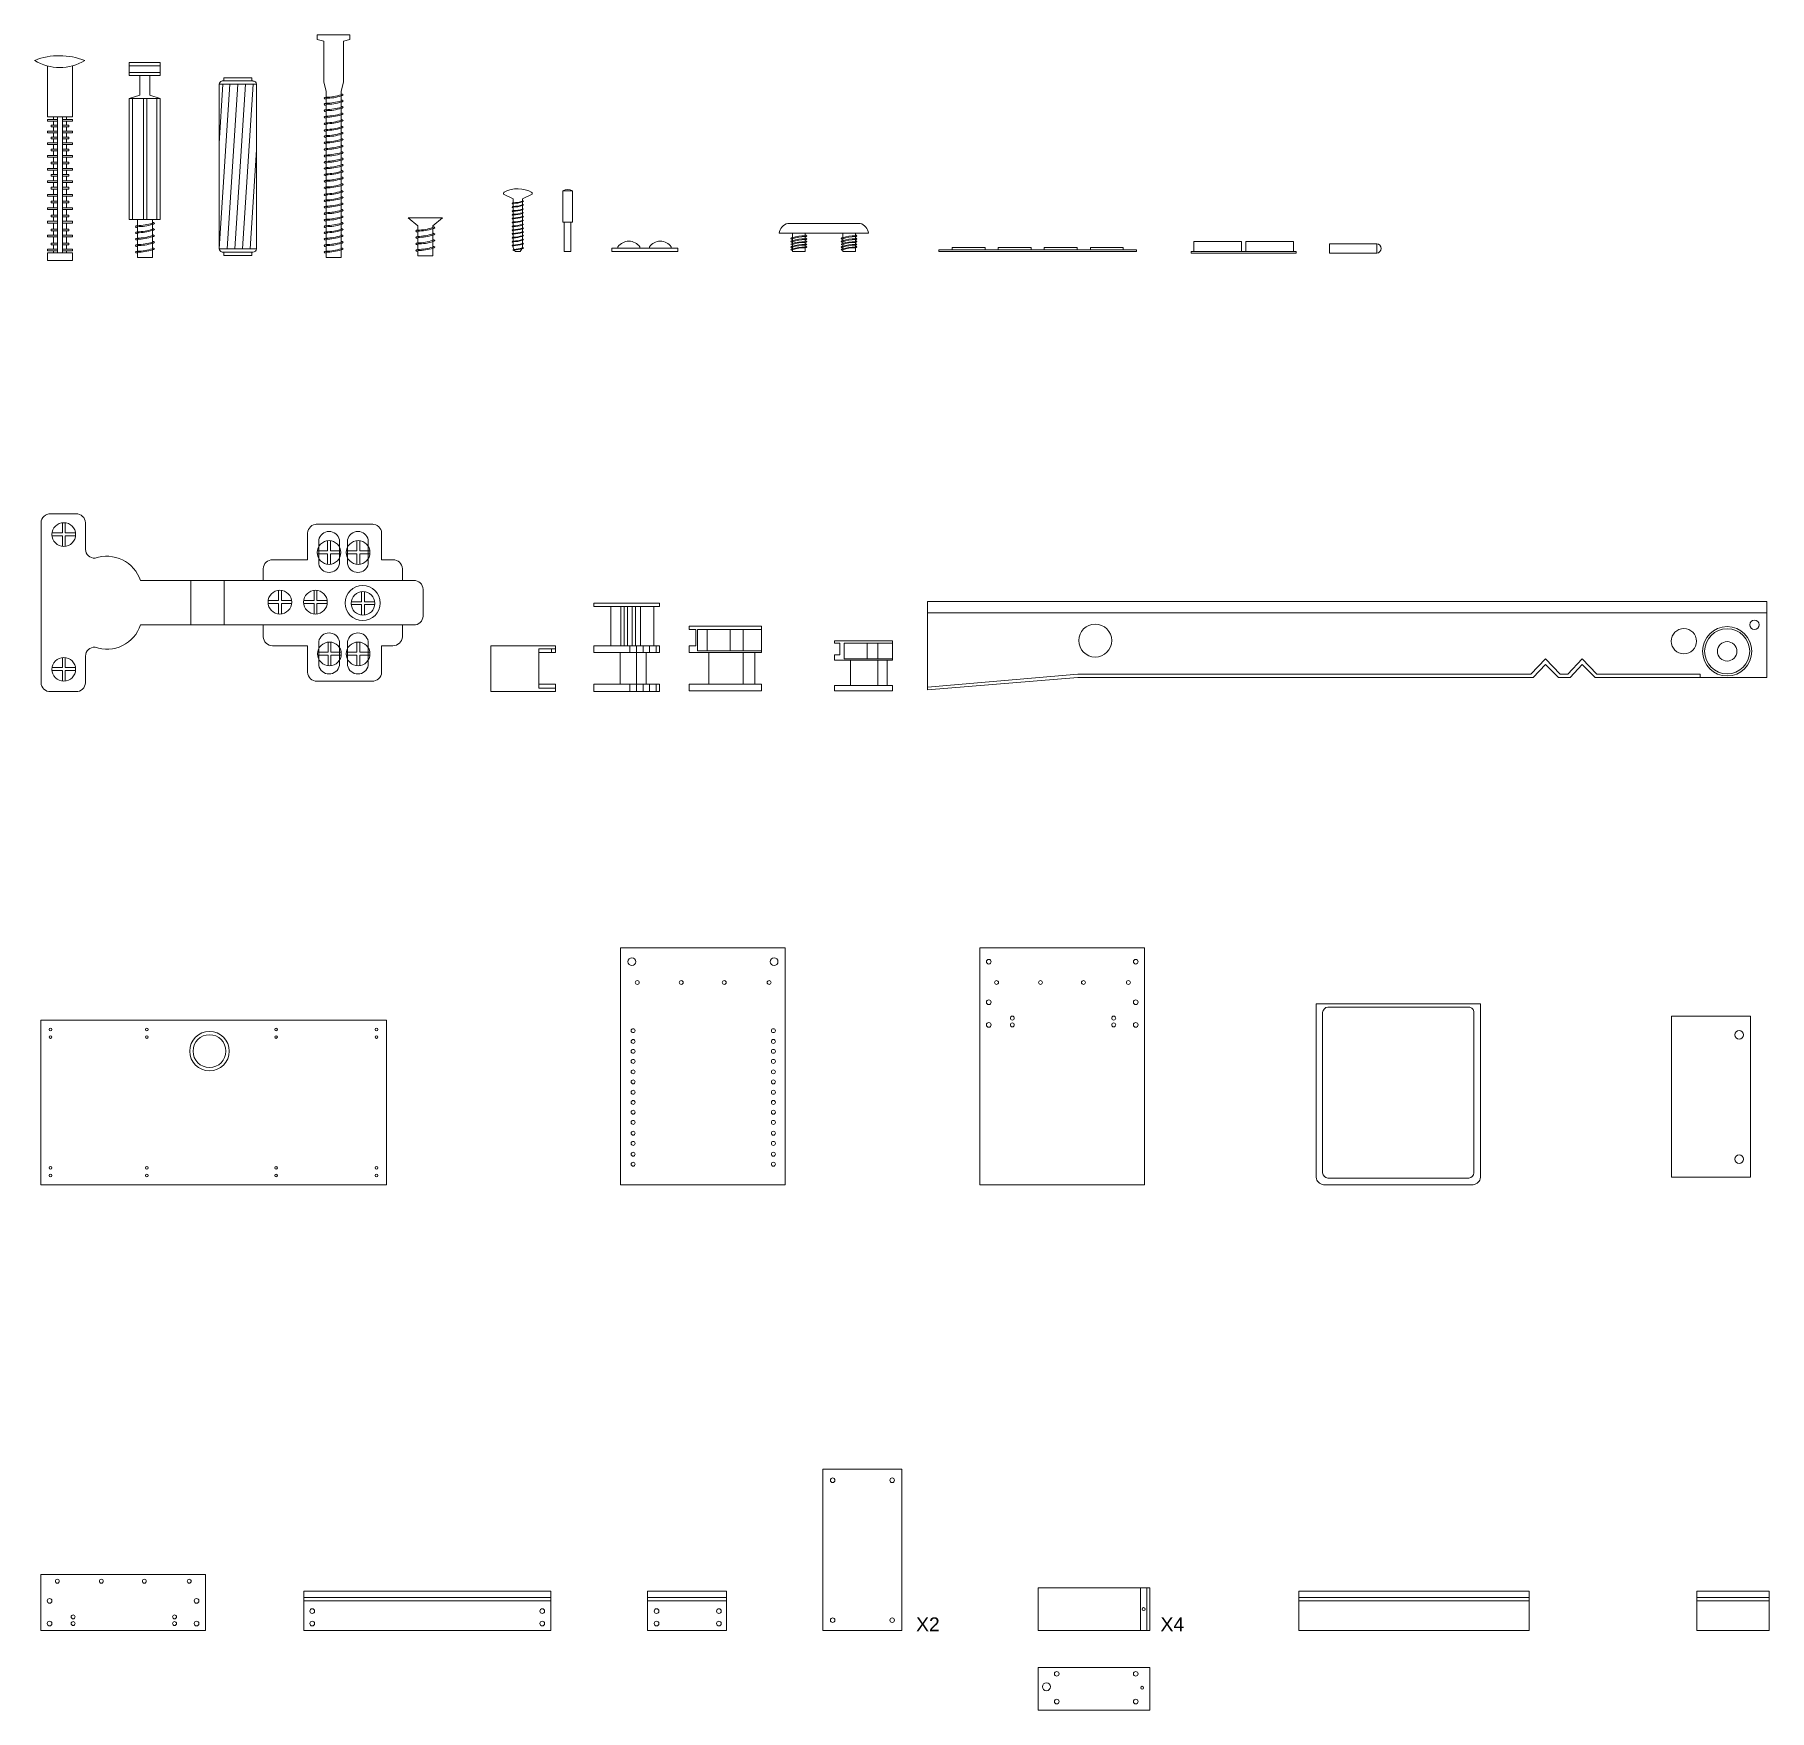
# Model space of a CAD drawing. Header units: centimetres. Extents: x -1003 to 569, y -138 to 1119.
# Drawn here: x -550 to -23, y -138 to 371 of the extents above; entities that cross this region are included whole.
import ezdxf

# ---------------------------------------------------------------- set-up
doc = ezdxf.new("R2010")
doc.units = ezdxf.units.CM
doc.header["$MEASUREMENT"] = 0
doc.layers.add('dettagli', color=4, linetype='Continuous', lineweight=13)
doc.styles.get("Standard").update_dxf_attribs({"font": 'arial.ttf'})

msp = doc.modelspace()

# ---------------------------------------------------------------- texts
at = {"layer": 'dettagli', "char_height": 4.2, "attachment_point": 1}
for s, insert in [('X2', (-282.06, -110.23)), ('X4', (-207.78, -110.21))]:
    msp.add_mtext_dynamic_manual_height_columns(s, width=39.3713, gutter_width=1, heights=[0], dxfattribs=dict(at, insert=insert))

# ---------------------------------------------------------------- linework, layer by layer
at = {"layer": 'dettagli', "lineweight": 5}
for p, q in [((-464.03, 369.2), (-462.03, 368.7)), ((-456.09, 368.7), (-454.09, 369.2)), ((-462.03, 356.3), (-462.03, 368.7)), ((-456.09, 356.3), (-456.09, 368.7)), ((-521.15, 361.25), (-511.75, 361.25)), ((-521.15, 359.25), (-511.75, 359.25)), ((-493.87, 305.64), (-490.64, 355.64)), ((-493.87, 337.67), (-492.71, 355.64)), ((-491.4, 305.64), (-488.17, 355.64)), ((-489.07, 305.64), (-485.84, 355.64)), ((-486.74, 305.64), (-483.51, 355.64)), ((-483.61, 356.64), (-483.97, 356.64)), ((-461.37, 353.52), (-462.03, 356.3)), ((-456.76, 353.52), (-456.09, 356.3)), ((-517.95, 352.28), (-521.15, 351.28)), ((-516.85, 351.28), (-516.85, 314.58)), ((-515.85, 351.28), (-515.85, 314.58)), ((-514.95, 352.28), (-511.75, 351.28)), ((-538.43, 345.72), (-545.99, 345.72)), ((-544.2, 345.72), (-544.2, 344.92)), ((-544.2, 344.41), (-544.2, 343.23)), ((-544.2, 342.71), (-544.2, 341.43)), ((-544.2, 340.92), (-544.2, 339.58)), ((-544.2, 339.07), (-544.2, 337.88)), ((-544.2, 337.37), (-544.2, 335.93)), ((-544.2, 335.42), (-544.2, 334.03)), ((-544.2, 333.52), (-544.2, 331.97)), ((-484.41, 305.64), (-482.47, 335.71)), ((-544.2, 331.46), (-544.2, 330.02)), ((-544.2, 329.51), (-544.2, 328.22)), ((-544.2, 327.71), (-544.2, 326.27)), ((-544.2, 325.75), (-544.2, 324.32)), ((-544.2, 323.8), (-544.2, 322.11)), ((-544.2, 321.59), (-544.2, 320.15)), ((-404.49, 320.8), (-407.27, 322.13)), ((-401.72, 320.8), (-398.94, 322.13)), ((-544.2, 319.64), (-544.2, 318.1)), ((-544.2, 317.58), (-544.2, 315.84)), ((-544.2, 315.32), (-544.2, 313.99)), ((-544.2, 313.47), (-544.2, 311.65)), ((-544.2, 311.14), (-544.2, 309.8)), ((-433.52, 312.66), (-436.41, 315.06)), ((-436.41, 315.06), (-426.01, 315.06)), ((-428.91, 312.66), (-426.01, 315.06)), ((-544.2, 309.29), (-544.2, 307.36)), ((-544.2, 306.85), (-544.2, 305.51)), ((-404.49, 305.91), (-403.87, 304.81)), ((-402.33, 304.81), (-401.72, 305.91)), ((-372.66, 306.21), (-372.66, 306.21)), ((-372.66, 306.21), (-372.66, 306.21)), ((-372.66, 306.21), (-372.66, 305.81)), ((-366.03, 306.21), (-366.03, 305.81)), ((-363.11, 306.21), (-363.11, 305.81)), ((-356.48, 306.21), (-356.48, 305.81)), ((-296.52, 310.37), (-323.64, 310.37)), ((-142.03, 304.31), (-142.03, 307.19)), ((-538.43, 304.39), (-545.99, 304.39)), ((-544.2, 305), (-544.2, 304.39)), ((-483.61, 304.64), (-483.97, 304.64)), ((-403.87, 304.81), (-402.33, 304.81)), ((-315.8, 304.81), (-319.64, 304.81)), ((-300.52, 304.81), (-304.36, 304.81)), ((-156.43, 304.31), (-142.03, 304.31)), ((-463.6, 217.19), (-463.6, 209.87)), ((-457.3, 217.19), (-457.3, 209.87)), ((-454.84, 217.19), (-454.84, 209.87)), ((-448.54, 217.19), (-448.54, 209.87)), ((-517.76, 204.85), (-438.18, 204.85)), ((-502.44, 191.35), (-502.44, 204.85)), ((-492.29, 191.35), (-492.29, 204.85)), ((-517.76, 191.35), (-438.18, 191.35)), ((-348.5, 190), (-329.03, 190)), ((-278.56, 195.02), (-23.55, 195.02)), ((-463.6, 186.35), (-463.6, 179.02)), ((-457.3, 186.35), (-457.3, 179.02)), ((-454.84, 186.35), (-454.84, 179.02)), ((-448.54, 186.35), (-448.54, 179.02)), ((-411.32, 185), (-391.68, 185)), ((-411.32, 171.1), (-411.32, 185)), ((-369.04, 182.97), (-369.04, 185)), ((-367.04, 182.97), (-367.04, 185)), ((-365.04, 182.97), (-365.04, 185)), ((-363.04, 182.97), (-363.04, 185)), ((-361.04, 182.97), (-361.04, 185)), ((-303.95, 185.77), (-289.25, 185.77)), ((-367.04, 182.97), (-364.04, 182.97)), ((-391.68, 171.1), (-411.32, 171.1)), ((-391.68, 172.1), (-391.68, 171.1)), ((-369.04, 171.33), (-369.04, 173.37)), ((-367.04, 171.33), (-367.04, 173.37)), ((-367.04, 173.37), (-364.04, 173.37)), ((-365.04, 171.33), (-365.04, 173.37)), ((-363.04, 171.33), (-363.04, 173.37)), ((-361.04, 171.33), (-361.04, 173.37))]:
    msp.add_line(p, q, dxfattribs=at)
at = {"layer": 'dettagli'}
for p, q in [((-160.53, 76.23), (-160.53, 23.52)), ((-110.53, 76.23), (-110.53, 23.52)), ((-468.08, -104.21), (-393.08, -104.21)), ((-468.08, -105.21), (-393.08, -105.21)), ((-363.66, -104.21), (-339.66, -104.21)), ((-363.66, -105.21), (-339.66, -105.21)), ((-213.92, -107.68), (-213.92, -101.21)), ((-213.92, -101.21), (-213.92, -114.21)), ((-211.92, -114.21), (-211.92, -101.21)), ((-165.76, -104.21), (-95.76, -104.21)), ((-165.76, -105.21), (-95.76, -105.21)), ((-44.79, -104.21), (-22.79, -104.21)), ((-44.79, -105.21), (-22.79, -105.21)), ((-211.92, -107.68), (-211.92, -114.21))]:
    msp.add_line(p, q, dxfattribs=at)
at = {"layer": 'dettagli', "lineweight": 5}
for points in [[(-464.03, 369.2), (-464.03, 369.2), (-464.03, 370.7), (-454.09, 370.7), (-454.09, 369.2), (-454.09, 369.2)], [(-549.9, 362.83), (-549.9, 362.91)], [(-545.99, 345.72), (-545.99, 361.2), (-545.99, 361.2)], [(-538.43, 361.25), (-538.43, 345.72)], [(-517.95, 358.25), (-521.15, 358.25), (-521.15, 362.25), (-511.75, 362.25), (-511.75, 358.25), (-514.95, 358.25)], [(-517.95, 352.28), (-517.95, 358.25), (-514.95, 358.25), (-514.95, 352.28)], [(-488.17, 355.64), (-482.47, 355.64), (-482.47, 305.64), (-493.87, 305.64), (-493.87, 355.64), (-488.17, 355.64)], [(-492.47, 356.64), (-492.47, 357.64), (-483.97, 357.64), (-483.97, 356.64), (-492.97, 356.64)], [(-456.76, 353.52), (-456.76, 302.95), (-461.37, 302.95), (-461.37, 353.52)], [(-521.15, 314.58), (-511.75, 314.58), (-511.75, 351.28), (-521.15, 351.28), (-521.15, 314.58)], [(-520.15, 351.28), (-520.15, 314.58)], [(-512.75, 351.28), (-512.75, 314.58)], [(-542.95, 344.92), (-546.01, 344.92), (-546.01, 344.41), (-542.95, 344.41)], [(-542.95, 343.23), (-544.87, 343.23), (-544.87, 342.71), (-542.95, 342.71)], [(-542.95, 345.72), (-542.95, 304.39)], [(-541.49, 345.72), (-541.49, 304.39)], [(-541.49, 344.92), (-538.43, 344.92), (-538.43, 344.41), (-541.49, 344.41)], [(-541.49, 343.23), (-539.58, 343.23), (-539.58, 342.71), (-541.49, 342.71)], [(-540.23, 345.72), (-540.23, 344.92)], [(-540.23, 344.41), (-540.23, 343.23)], [(-540.23, 342.71), (-540.23, 341.43)], [(-542.95, 341.43), (-546.01, 341.43), (-546.01, 340.92), (-542.95, 340.92)], [(-542.95, 337.88), (-546.01, 337.88), (-546.01, 337.37), (-542.95, 337.37)], [(-542.95, 339.58), (-544.87, 339.58), (-544.87, 339.07), (-542.95, 339.07)], [(-541.49, 341.43), (-538.43, 341.43), (-538.43, 340.92), (-541.49, 340.92)], [(-541.49, 339.58), (-539.58, 339.58), (-539.58, 339.07), (-541.49, 339.07)], [(-541.49, 337.88), (-538.43, 337.88), (-538.43, 337.37), (-541.49, 337.37)], [(-540.23, 340.92), (-540.23, 339.58)], [(-540.23, 339.07), (-540.23, 337.88)], [(-540.23, 337.37), (-540.23, 335.93)], [(-542.95, 334.03), (-546.01, 334.03), (-546.01, 333.52), (-542.95, 333.52)], [(-542.95, 335.93), (-544.87, 335.93), (-544.87, 335.42), (-542.95, 335.42)], [(-541.49, 335.93), (-539.58, 335.93), (-539.58, 335.42), (-541.49, 335.42)], [(-541.49, 334.03), (-538.43, 334.03), (-538.43, 333.52), (-541.49, 333.52)], [(-540.23, 335.42), (-540.23, 334.03)], [(-540.23, 333.52), (-540.23, 331.97)], [(-542.95, 330.02), (-546.01, 330.02), (-546.01, 329.51), (-542.95, 329.51)], [(-542.95, 331.97), (-544.87, 331.97), (-544.87, 331.46), (-542.95, 331.46)], [(-542.95, 328.22), (-544.87, 328.22), (-544.87, 327.71), (-542.95, 327.71)], [(-541.49, 331.97), (-539.58, 331.97), (-539.58, 331.46), (-541.49, 331.46)], [(-541.49, 330.02), (-538.43, 330.02), (-538.43, 329.51), (-541.49, 329.51)], [(-541.49, 328.22), (-539.58, 328.22), (-539.58, 327.71), (-541.49, 327.71)], [(-540.23, 331.46), (-540.23, 330.02)], [(-540.23, 329.51), (-540.23, 328.22)], [(-540.23, 327.71), (-540.23, 326.27)], [(-542.95, 326.27), (-546.01, 326.27), (-546.01, 325.75), (-542.95, 325.75)], [(-542.95, 322.11), (-546.01, 322.11), (-546.01, 321.59), (-542.95, 321.59)], [(-542.95, 324.32), (-544.87, 324.32), (-544.87, 323.8), (-542.95, 323.8)], [(-541.49, 326.27), (-538.43, 326.27), (-538.43, 325.75), (-541.49, 325.75)], [(-541.49, 324.32), (-539.58, 324.32), (-539.58, 323.8), (-541.49, 323.8)], [(-541.49, 322.11), (-538.43, 322.11), (-538.43, 321.59), (-541.49, 321.59)], [(-540.23, 325.75), (-540.23, 324.32)], [(-540.23, 323.8), (-540.23, 322.11)], [(-540.23, 321.59), (-540.23, 320.15)], [(-389.46, 313.74), (-386.46, 313.74), (-386.46, 323.21), (-389.46, 323.21), (-389.46, 313.74)], [(-542.95, 318.1), (-546.01, 318.1), (-546.01, 317.58), (-542.95, 317.58)], [(-542.95, 320.15), (-544.87, 320.15), (-544.87, 319.64), (-542.95, 319.64)], [(-541.49, 320.15), (-539.58, 320.15), (-539.58, 319.64), (-541.49, 319.64)], [(-541.49, 318.1), (-538.43, 318.1), (-538.43, 317.58), (-541.49, 317.58)], [(-540.23, 319.64), (-540.23, 318.1)], [(-540.23, 317.58), (-540.23, 315.84)], [(-404.49, 320.8), (-404.49, 305.91)], [(-401.72, 305.91), (-401.72, 320.8), (-401.72, 320.8)], [(-542.95, 313.99), (-546.01, 313.99), (-546.01, 313.47), (-542.95, 313.47)], [(-542.95, 315.84), (-544.87, 315.84), (-544.87, 315.32), (-542.95, 315.32)], [(-542.95, 311.65), (-544.87, 311.65), (-544.87, 311.14), (-542.95, 311.14)], [(-541.49, 315.84), (-539.58, 315.84), (-539.58, 315.32), (-541.49, 315.32)], [(-541.49, 313.99), (-538.43, 313.99), (-538.43, 313.47), (-541.49, 313.47)], [(-541.49, 311.65), (-539.58, 311.65), (-539.58, 311.14), (-541.49, 311.14)], [(-540.23, 315.32), (-540.23, 313.99)], [(-540.23, 313.47), (-540.23, 311.65)], [(-540.23, 311.14), (-540.23, 309.8)], [(-514.11, 314.58), (-514.11, 302.95), (-518.71, 302.95), (-518.71, 314.58)], [(-428.91, 312.66), (-428.91, 303.47), (-433.52, 303.47), (-433.52, 312.66)], [(-388.96, 304.81), (-386.96, 304.81), (-386.96, 313.74), (-388.96, 313.74), (-388.96, 304.81)], [(-299.08, 313.37), (-299.08, 313.37), (-321.08, 313.37), (-321.08, 313.37)], [(-542.95, 309.8), (-546.01, 309.8), (-546.01, 309.29), (-542.95, 309.29)], [(-542.95, 307.36), (-544.87, 307.36), (-544.87, 306.85), (-542.95, 306.85)], [(-541.49, 309.8), (-538.43, 309.8), (-538.43, 309.29), (-541.49, 309.29)], [(-541.49, 307.36), (-539.58, 307.36), (-539.58, 306.85), (-541.49, 306.85)], [(-540.23, 309.29), (-540.23, 307.36)], [(-540.23, 306.85), (-540.23, 305.51)], [(-374.51, 304.81), (-354.51, 304.81), (-354.51, 305.81), (-374.51, 305.81), (-374.51, 304.81)], [(-319.64, 304.81), (-319.64, 310.37), (-315.8, 310.37), (-315.8, 304.81)], [(-304.36, 304.81), (-304.36, 310.37), (-300.52, 310.37), (-300.52, 304.81)], [(-271.11, 305.31), (-271.11, 306.01), (-261.11, 306.01), (-261.11, 305.31)], [(-257.11, 305.31), (-257.11, 306.01), (-247.11, 306.01), (-247.11, 305.31)], [(-243.11, 305.31), (-243.11, 306.01), (-233.11, 306.01), (-233.11, 305.31)], [(-229.11, 305.31), (-229.11, 306.01), (-219.11, 306.01), (-219.11, 305.31)], [(-197.68, 304.81), (-197.68, 307.81), (-183.15, 307.81), (-183.15, 304.81)], [(-181.82, 304.81), (-181.82, 307.81), (-167.33, 307.81), (-167.33, 304.81)], [(-142.03, 307.19), (-156.43, 307.19), (-156.43, 304.31)], [(-542.95, 305.51), (-546.01, 305.51), (-546.01, 305), (-542.95, 305)], [(-538.43, 304.39), (-538.43, 302.1), (-545.99, 302.1), (-545.99, 304.39)], [(-541.49, 305.51), (-538.43, 305.51), (-538.43, 305), (-541.49, 305)], [(-540.23, 305), (-540.23, 304.39)], [(-492.47, 304.64), (-492.47, 303.64), (-483.97, 303.64), (-483.97, 304.64), (-492.97, 304.64)], [(-275.11, 304.81), (-215.11, 304.81), (-215.11, 305.31), (-275.11, 305.31), (-275.11, 304.81)], [(-198.52, 304.31), (-166.52, 304.31), (-166.52, 304.81), (-198.52, 304.81), (-198.52, 304.31)], [(-547.98, 222.4), (-547.98, 173.8)], [(-537.18, 225.1), (-545.28, 225.1)], [(-541.5, 222.38), (-541.5, 219.32), (-544.63, 219.32)], [(-537.5, 219.32), (-540.6, 219.32), (-540.6, 222.38)], [(-534.48, 214.32), (-534.48, 222.4)], [(-464.33, 221.95), (-447.18, 221.95)], [(-544.64, 218.42), (-541.5, 218.42), (-541.5, 215.23)], [(-540.6, 215.24), (-540.6, 218.42), (-537.49, 218.42)], [(-477.82, 211.15), (-466.98, 211.15), (-466.98, 219.25)], [(-460.9, 216.93), (-460.9, 213.87), (-464.03, 213.87)], [(-456.91, 213.87), (-460, 213.87), (-460, 216.93)], [(-452.05, 216.93), (-452.05, 213.87), (-455.18, 213.87)], [(-448.05, 213.87), (-451.15, 213.87), (-451.15, 216.93)], [(-444.48, 219.38), (-444.48, 211.15), (-440.87, 211.15)], [(-464.05, 212.97), (-460.9, 212.97), (-460.9, 209.78)], [(-460, 209.79), (-460, 212.97), (-456.89, 212.97)], [(-455.2, 212.97), (-452.05, 212.97), (-452.05, 209.78)], [(-451.15, 209.79), (-451.15, 212.97), (-448.04, 212.97)], [(-480.48, 204.85), (-480.48, 208.45)], [(-438.18, 208.59), (-438.18, 204.85), (-434.58, 204.85)], [(-475.83, 201.85), (-475.83, 198.79), (-478.96, 198.79)], [(-471.84, 198.79), (-474.93, 198.79), (-474.93, 201.84)], [(-465.02, 201.85), (-465.02, 198.79), (-468.16, 198.79)], [(-461.03, 198.79), (-464.12, 198.79), (-464.12, 201.84)], [(-450.58, 201.47), (-450.58, 198.42), (-453.71, 198.42)], [(-446.59, 198.42), (-449.68, 198.42), (-449.68, 201.47)], [(-431.88, 202.19), (-431.88, 193.83)], [(-478.98, 197.89), (-475.83, 197.89), (-475.83, 194.7)], [(-474.93, 194.7), (-474.93, 197.89), (-471.82, 197.89)], [(-468.17, 197.89), (-465.02, 197.89), (-465.02, 194.7)], [(-464.12, 194.7), (-464.12, 197.89), (-461.01, 197.89)], [(-453.73, 197.52), (-450.58, 197.52), (-450.58, 194.32)], [(-449.68, 194.33), (-449.68, 197.52), (-446.57, 197.52)], [(-380.04, 197), (-360.04, 197), (-360.04, 198), (-380.04, 198), (-380.04, 197)], [(-371.8, 197), (-374.8, 197), (-374.8, 185)], [(-370.8, 197), (-371.8, 197), (-371.8, 185)], [(-369.8, 197), (-370.8, 197), (-370.8, 185)], [(-369.8, 185), (-369.8, 197), (-368.3, 197), (-368.3, 185)], [(-368.3, 197), (-367.3, 197), (-367.3, 185)], [(-367.3, 197), (-365.8, 197), (-365.8, 185)], [(-365.8, 197), (-361.8, 197), (-361.8, 185)], [(-278.56, 171.61), (-278.56, 198.47), (-23.55, 198.47)], [(-23.55, 198.47), (-23.55, 175.42), (-43.76, 175.42)], [(-480.48, 191.35), (-480.48, 187.77)], [(-434.57, 191.35), (-438.18, 191.35), (-438.18, 187.76)], [(-351, 171.33), (-351, 173.37), (-345, 173.37), (-345, 182.97), (-351, 182.97), (-351, 185), (-349, 185), (-349, 190), (-351, 190), (-351, 191), (-329.03, 191)], [(-351, 171.33), (-329.03, 171.33), (-329.03, 173.37), (-331.03, 173.37), (-331.03, 182.97), (-329.03, 182.97), (-329.03, 191)], [(-348.5, 190), (-348.5, 183.5), (-329.03, 183.5)], [(-334.58, 190), (-334.58, 183.5), (-338.58, 183.5), (-338.58, 190), (-345.58, 190), (-345.58, 183.5)], [(-477.68, 185.05), (-466.98, 185.05), (-466.98, 176.97)], [(-460.77, 186.11), (-460.77, 183.06), (-463.91, 183.06)], [(-456.78, 183.06), (-459.87, 183.06), (-459.87, 186.11)], [(-452.05, 186.11), (-452.05, 183.06), (-455.18, 183.06)], [(-448.05, 183.06), (-451.15, 183.06), (-451.15, 186.11)], [(-444.48, 176.94), (-444.48, 185.05), (-441.09, 185.05)], [(-391.68, 172.1), (-396.68, 172.1), (-396.68, 184.1), (-391.68, 184.1), (-391.68, 185)], [(-380.04, 173.37), (-380.04, 171.1), (-360.04, 171.1), (-360.04, 173.37), (-364.04, 173.37), (-364.04, 182.97), (-360.04, 182.97), (-360.04, 185), (-380.04, 185), (-380.04, 182.97), (-372.04, 182.97), (-372.04, 173.37), (-380.04, 173.37)], [(-306.83, 171.33), (-306.83, 172.96), (-302.03, 172.96), (-302.03, 180.64), (-306.83, 180.64), (-306.83, 182.27), (-305.23, 182.27), (-305.23, 185.77), (-306.83, 185.77), (-306.83, 186.57), (-289.25, 186.57)], [(-306.83, 171.33), (-289.25, 171.33), (-289.25, 172.96), (-290.85, 172.96), (-290.85, 180.64), (-289.25, 180.64), (-289.25, 186.57)], [(-303.95, 185.77), (-303.95, 181.07), (-289.25, 181.07)], [(-293.69, 185.77), (-293.69, 181.07), (-296.89, 181.07), (-296.89, 185.77), (-296.89, 185.77), (-296.89, 185.77)], [(-541.5, 181.43), (-541.5, 178.37), (-544.63, 178.37)], [(-537.5, 178.37), (-540.6, 178.37), (-540.6, 181.43)], [(-534.48, 173.8), (-534.48, 181.9)], [(-463.92, 182.16), (-460.77, 182.16), (-460.77, 178.96)], [(-459.87, 178.97), (-459.87, 182.16), (-456.76, 182.16)], [(-455.2, 182.16), (-452.05, 182.16), (-452.05, 178.96)], [(-451.15, 178.97), (-451.15, 182.16), (-448.04, 182.16)], [(-392.88, 184.1), (-392.88, 182.97), (-396.68, 182.97)], [(-391.68, 184.1), (-391.68, 182.97), (-392.88, 182.97)], [(-372.04, 182.97), (-367.04, 182.97), (-367.04, 173.37), (-372.04, 173.37)], [(-345, 182.97), (-331.03, 182.97)], [(-334.58, 182.97), (-334.58, 173.37), (-331.03, 173.37), (-345, 173.37)], [(-302.03, 180.64), (-290.85, 180.64)], [(-293.69, 180.64), (-293.69, 172.96), (-290.85, 172.96), (-302.03, 172.96)], [(-75.22, 176.42), (-79.69, 181.07), (-84.05, 176.42), (-86.36, 176.42), (-90.84, 181.07), (-95.3, 176.42)], [(-94.5, 175.42), (-90.84, 179.35), (-86.84, 175.42)], [(-83.33, 175.42), (-79.66, 179.35), (-75.66, 175.42)], [(-544.64, 177.47), (-541.5, 177.47), (-541.5, 174.28)], [(-540.6, 174.29), (-540.6, 177.47), (-537.49, 177.47)], [(-464.2, 174.25), (-447.15, 174.25)], [(-95.3, 176.42), (-232.89, 176.42), (-278.56, 172.47)], [(-278.56, 171.61), (-232.89, 175.42), (-94.5, 175.42)], [(-86.84, 175.42), (-83.33, 175.42)], [(-84.05, 176.42), (-86.36, 176.42)], [(-75.66, 175.42), (-43.76, 175.42), (-43.76, 176.42)], [(-43.76, 176.42), (-75.22, 176.42)], [(-545.28, 171.1), (-537.18, 171.1)], [(-391.68, 172.1), (-391.68, 173.37), (-396.68, 173.37)]]:
    msp.add_lwpolyline(points, dxfattribs=at)
at = {"layer": 'dettagli'}
for points in [[(-371.84, 93.23), (-321.84, 93.23), (-321.84, 21.23), (-371.84, 21.23), (-371.84, 93.23)], [(-262.67, 93.23), (-212.67, 93.23), (-212.67, 21.23), (-262.67, 21.23), (-262.67, 93.23)], [(-160.53, 76.23), (-110.53, 76.23)], [(-156.93, 75.23), (-113.75, 75.23)], [(-548, 71.23), (-548, 21.23), (-443, 21.23), (-443, 71.23), (-548, 71.23)], [(-158.53, 24.85), (-158.53, 73.62)], [(-112.53, 73.7), (-112.53, 24.85)], [(-52.5, 72.52), (-28.5, 72.52), (-28.5, 23.52), (-52.5, 23.52), (-52.5, 72.52)], [(-112.81, 21.23), (-158.24, 21.23)], [(-114.12, 23.23), (-156.93, 23.23)], [(-286.44, -65.21), (-310.44, -65.21), (-310.44, -114.21), (-286.44, -114.21)], [(-286.44, -65.21), (-286.44, -114.21)], [(-548, -97.21), (-498, -97.21), (-498, -114.21), (-548, -114.21), (-548, -97.21)], [(-468.08, -114.21), (-468.08, -102.21), (-393.08, -102.21), (-393.08, -114.21), (-468.08, -114.21)], [(-363.66, -102.21), (-339.66, -102.21), (-339.66, -114.21), (-363.66, -114.21), (-363.66, -102.21)], [(-244.99, -114.21), (-244.99, -101.21), (-210.99, -101.21), (-210.99, -114.21), (-244.99, -114.21)], [(-165.76, -114.21), (-95.76, -114.21), (-95.76, -102.21), (-165.76, -102.21), (-165.76, -114.21)], [(-44.79, -114.21), (-22.79, -114.21), (-22.79, -102.21), (-44.79, -102.21), (-44.79, -114.21)], [(-244.99, -138.44), (-244.99, -125.44), (-210.99, -125.44), (-210.99, -138.44), (-244.99, -138.44)]]:
    msp.add_lwpolyline(points, dxfattribs=at)
at = {"layer": 'dettagli', "lineweight": 5}
for centre, radius in [((-541.06, 218.81), 3.6), ((-460.47, 213.36), 3.6), ((-451.62, 213.36), 3.6), ((-475.4, 198.27), 3.6), ((-464.59, 198.27), 3.6), ((-450.23, 197.98), 5.33), ((-450.15, 197.9), 3.6), ((-227.63, 186.6), 5), ((-48.75, 186.4), 3.83), ((-35.6, 183.34), 7.49), ((-35.6, 183.34), 6.85), ((-27.32, 191.39), 1.42), ((-460.34, 182.54), 3.6), ((-451.62, 182.54), 3.6), ((-35.6, 183.34), 2.95), ((-541.06, 177.86), 3.6)]:
    msp.add_circle(centre, radius, dxfattribs=at)
at = {"layer": 'dettagli'}
for centre, radius in [((-368.44, 89.03), 1.18), ((-325.21, 89.03), 1.18), ((-259.98, 89.03), 0.71), ((-215.33, 89.03), 0.71), ((-366.79, 82.7), 0.6), ((-353.43, 82.7), 0.6), ((-340.36, 82.7), 0.6), ((-326.72, 82.7), 0.6), ((-257.62, 82.7), 0.6), ((-244.26, 82.7), 0.6), ((-231.2, 82.7), 0.6), ((-217.56, 82.7), 0.6), ((-259.98, 76.72), 0.71), ((-215.33, 76.72), 0.71), ((-545.1, 68.43), 0.4), ((-515.8, 68.43), 0.4), ((-476.56, 68.43), 0.4), ((-446.05, 68.43), 0.4), ((-368.05, 68.06), 0.6), ((-325.43, 68.06), 0.6), ((-259.98, 69.83), 0.71), ((-252.82, 71.87), 0.6), ((-252.82, 69.83), 0.6), ((-222.01, 71.87), 0.6), ((-222.01, 69.83), 0.6), ((-215.33, 69.83), 0.71), ((-545.1, 66.13), 0.4), ((-515.8, 66.13), 0.4), ((-496.79, 61.85), 6), ((-496.79, 61.85), 5), ((-476.56, 66.13), 0.4), ((-446.05, 66.13), 0.4), ((-368.05, 64.78), 0.6), ((-325.43, 64.78), 0.6), ((-31.93, 66.82), 1.3), ((-368.05, 61.78), 0.6), ((-368.05, 58.73), 0.6), ((-325.43, 61.78), 0.6), ((-325.43, 58.73), 0.6), ((-368.05, 55.56), 0.6), ((-368.05, 52.51), 0.6), ((-325.43, 55.56), 0.6), ((-325.43, 52.51), 0.6), ((-368.05, 49.34), 0.6), ((-325.43, 49.34), 0.6), ((-368.05, 46.26), 0.6), ((-368.05, 43.28), 0.6), ((-325.43, 46.26), 0.6), ((-325.43, 43.28), 0.6), ((-368.05, 40.2), 0.6), ((-368.05, 36.91), 0.6), ((-325.43, 40.2), 0.6), ((-325.43, 36.91), 0.6), ((-368.05, 33.82), 0.6), ((-325.43, 33.82), 0.6), ((-545.1, 26.36), 0.4), ((-515.8, 26.36), 0.4), ((-476.56, 26.36), 0.4), ((-446.05, 26.36), 0.4), ((-368.05, 30.53), 0.6), ((-368.05, 27.49), 0.6), ((-325.43, 30.53), 0.6), ((-325.43, 27.49), 0.6), ((-31.93, 29), 1.3), ((-545.1, 24.06), 0.4), ((-515.8, 24.06), 0.4), ((-476.56, 24.06), 0.4), ((-446.05, 24.06), 0.4), ((-307.41, -68.54), 0.7), ((-289.34, -68.54), 0.7), ((-543.02, -99.21), 0.6), ((-529.66, -99.21), 0.6), ((-516.59, -99.21), 0.6), ((-502.95, -99.21), 0.6), ((-545.38, -105.19), 0.71), ((-500.73, -105.19), 0.71), ((-538.22, -110.05), 0.6), ((-507.41, -110.05), 0.6), ((-465.57, -108.3), 0.71), ((-395.66, -108.3), 0.71), ((-360.94, -108.3), 0.71), ((-341.98, -108.3), 0.71), ((-307.41, -111.06), 0.7), ((-289.34, -111.06), 0.7), ((-212.92, -107.68), 0.448), ((-545.38, -112.08), 0.71), ((-538.22, -112.08), 0.6), ((-507.41, -112.08), 0.6), ((-500.73, -112.08), 0.71), ((-465.57, -112.08), 0.71), ((-395.66, -112.08), 0.71), ((-360.94, -112.08), 0.71), ((-341.98, -112.08), 0.71), ((-242.44, -131.28), 1.22), ((-239.32, -127.35), 0.7), ((-215.33, -127.35), 0.7), ((-213.37, -131.59), 0.448), ((-239.32, -135.79), 0.7), ((-215.33, -135.79), 0.7)]:
    msp.add_circle(centre, radius, dxfattribs=at)
at = {"layer": 'dettagli', "lineweight": 5}
for centre, radius, start, end in [((-542.4, 343.66), 20.66, 68.1154, 111.2992), ((-542.3, 375.58), 14.84, 239.19, 300.81), ((-492.59, 355.39), 1.3, 106.8875, 169.1381), ((-483.54, 355.56), 1.07, 3.8548, 93.8548), ((-461.4, 351.06), 0.637, 86.5276, 147.6662), ((-461.18, 352.04), 0.997, 219.7871, 259.0756), ((-461.4, 349.2), 0.637, 86.5276, 147.6662), ((-461.18, 350.18), 0.997, 219.7871, 259.0756), ((-461.4, 347.28), 0.637, 86.5276, 147.6662), ((-461.7, 368.03), 16.34, 271.1868, 287.62), ((-461.27, 365.87), 14.48, 269.6106, 288.1487), ((-461.7, 366.18), 16.34, 271.1868, 287.62), ((-461.27, 364.02), 14.48, 269.6106, 288.1487), ((-461.7, 364.25), 16.34, 271.1868, 287.62), ((-461.27, 362.1), 14.48, 269.6106, 288.1487), ((-456.95, 351.77), 0.997, 39.7871, 79.0756), ((-456.72, 352.75), 0.637, 266.5276, 327.6662), ((-456.95, 349.92), 0.997, 39.7871, 79.0756), ((-456.72, 350.9), 0.637, 266.5276, 327.6662), ((-456.95, 348), 0.997, 39.7871, 79.0756), ((-456.72, 348.98), 0.637, 266.5276, 327.6662), ((-461.18, 348.26), 0.997, 219.7871, 259.0756), ((-461.4, 345.3), 0.637, 86.5276, 147.6662), ((-461.18, 346.28), 0.997, 219.7871, 259.0756), ((-461.4, 343.3), 0.637, 86.5276, 147.6662), ((-461.18, 344.28), 0.997, 219.7871, 259.0756), ((-461.7, 362.27), 16.34, 271.1868, 287.62), ((-461.27, 360.12), 14.48, 269.6106, 288.1487), ((-461.7, 360.27), 16.34, 271.1868, 287.62), ((-461.27, 358.12), 14.48, 269.6106, 288.1487), ((-461.7, 358.23), 16.34, 271.1868, 287.62), ((-456.95, 346.02), 0.997, 39.7871, 79.0756), ((-456.72, 347), 0.637, 266.5276, 327.6662), ((-456.95, 344.02), 0.997, 39.7871, 79.0756), ((-456.72, 345), 0.637, 266.5276, 327.6662), ((-456.95, 341.98), 0.997, 39.7871, 79.0756), ((-461.4, 341.26), 0.637, 86.5276, 147.6662), ((-461.18, 342.24), 0.997, 219.7871, 259.0756), ((-461.4, 339.41), 0.637, 86.5276, 147.6662), ((-461.18, 340.38), 0.997, 219.7871, 259.0756), ((-461.4, 337.48), 0.637, 86.5276, 147.6662), ((-461.18, 338.46), 0.997, 219.7871, 259.0756), ((-461.27, 356.08), 14.48, 269.6106, 288.1487), ((-461.7, 356.38), 16.34, 271.1868, 287.62), ((-461.27, 354.22), 14.48, 269.6106, 288.1487), ((-461.7, 354.46), 16.34, 271.1868, 287.62), ((-461.27, 352.3), 14.48, 269.6106, 288.1487), ((-456.72, 342.96), 0.637, 266.5276, 327.6662), ((-456.95, 340.12), 0.997, 39.7871, 79.0756), ((-456.72, 341.1), 0.637, 266.5276, 327.6662), ((-456.95, 338.2), 0.997, 39.7871, 79.0756), ((-456.72, 339.18), 0.637, 266.5276, 327.6662), ((-461.4, 335.5), 0.637, 86.5276, 147.6662), ((-461.18, 336.48), 0.997, 219.7871, 259.0756), ((-461.4, 333.5), 0.637, 86.5276, 147.6662), ((-461.18, 334.48), 0.997, 219.7871, 259.0756), ((-461.37, 331.57), 0.637, 86.5276, 147.6662), ((-461.7, 352.48), 16.34, 271.1868, 287.62), ((-461.27, 350.32), 14.48, 269.6106, 288.1487), ((-461.7, 350.48), 16.34, 271.1868, 287.62), ((-461.27, 348.32), 14.48, 269.6106, 288.1487), ((-461.67, 348.54), 16.34, 271.1868, 287.62), ((-461.23, 346.39), 14.48, 269.6106, 288.1487), ((-456.95, 336.22), 0.997, 39.7871, 79.0756), ((-456.72, 337.2), 0.637, 266.5276, 327.6662), ((-456.95, 334.22), 0.997, 39.7871, 79.0756), ((-456.72, 335.2), 0.637, 266.5276, 327.6662), ((-456.91, 332.29), 0.997, 39.7871, 79.0756), ((-456.68, 333.26), 0.637, 266.5276, 327.6662), ((-461.14, 332.55), 0.997, 219.7871, 259.0756), ((-461.37, 329.71), 0.637, 86.5276, 147.6662), ((-461.14, 330.69), 0.997, 219.7871, 259.0756), ((-461.37, 327.79), 0.637, 86.5276, 147.6662), ((-461.14, 328.77), 0.997, 219.7871, 259.0756), ((-461.67, 346.69), 16.34, 271.1868, 287.62), ((-461.23, 344.53), 14.48, 269.6106, 288.1487), ((-461.67, 344.76), 16.34, 271.1868, 287.62), ((-461.23, 342.61), 14.48, 269.6106, 288.1487), ((-461.67, 342.79), 16.34, 271.1868, 287.62), ((-461.23, 340.63), 14.48, 269.6106, 288.1487), ((-456.91, 330.43), 0.997, 39.7871, 79.0756), ((-456.68, 331.41), 0.637, 266.5276, 327.6662), ((-456.91, 328.51), 0.997, 39.7871, 79.0756), ((-456.68, 329.49), 0.637, 266.5276, 327.6662), ((-456.91, 326.53), 0.997, 39.7871, 79.0756), ((-456.68, 327.51), 0.637, 266.5276, 327.6662), ((-461.4, 321.72), 0.637, 86.5276, 147.6662), ((-461.18, 322.7), 0.997, 219.7871, 259.0756), ((-461.37, 325.81), 0.637, 86.5276, 147.6662), ((-461.14, 326.79), 0.997, 219.7871, 259.0756), ((-461.37, 323.81), 0.637, 86.5276, 147.6662), ((-461.14, 324.79), 0.997, 219.7871, 259.0756), ((-461.7, 338.7), 16.34, 271.1868, 287.62), ((-461.27, 336.54), 14.48, 269.6106, 288.1487), ((-461.67, 340.79), 16.34, 271.1868, 287.62), ((-461.23, 338.63), 14.48, 269.6106, 288.1487), ((-456.95, 322.44), 0.997, 39.7871, 79.0756), ((-456.72, 323.42), 0.637, 266.5276, 327.6662), ((-456.95, 320.59), 0.997, 39.7871, 79.0756), ((-456.91, 324.53), 0.997, 39.7871, 79.0756), ((-456.68, 325.51), 0.637, 266.5276, 327.6662), ((-407.07, 322.47), 0.395, 110.3834, 239.2601), ((-403.1, 315.31), 8.58, 59.8779, 118.5865), ((-399.04, 322.47), 0.354, 285.9977, 74.0023), ((-387.96, 321.01), 2.66, 55.739, 124.261), ((-461.4, 319.87), 0.637, 86.5276, 147.6662), ((-461.18, 320.85), 0.997, 219.7871, 259.0756), ((-461.4, 317.95), 0.637, 86.5276, 147.6662), ((-461.18, 318.93), 0.997, 219.7871, 259.0756), ((-461.4, 315.97), 0.637, 86.5276, 147.6662), ((-461.18, 316.95), 0.997, 219.7871, 259.0756), ((-461.7, 336.84), 16.34, 271.1868, 287.62), ((-461.27, 334.69), 14.48, 269.6106, 288.1487), ((-461.7, 334.92), 16.34, 271.1868, 287.62), ((-461.27, 332.77), 14.48, 269.6106, 288.1487), ((-461.7, 332.94), 16.34, 271.1868, 287.62), ((-461.27, 330.79), 14.48, 269.6106, 288.1487), ((-456.72, 321.57), 0.637, 266.5276, 327.6662), ((-456.95, 318.67), 0.997, 39.7871, 79.0756), ((-456.72, 319.64), 0.637, 266.5276, 327.6662), ((-456.95, 316.69), 0.997, 39.7871, 79.0756), ((-456.72, 317.67), 0.637, 266.5276, 327.6662), ((-404.51, 319.24), 0.382, 86.5276, 147.6662), ((-404.37, 319.82), 0.598, 219.7871, 259.0756), ((-404.51, 318.12), 0.382, 86.5276, 147.6662), ((-404.37, 318.71), 0.598, 219.7871, 259.0756), ((-404.51, 316.88), 0.382, 86.5276, 147.6662), ((-404.37, 317.46), 0.598, 219.7871, 259.0756), ((-404.69, 329.42), 9.8, 271.1868, 287.62), ((-404.43, 328.13), 8.69, 269.6106, 288.1487), ((-404.69, 328.31), 9.8, 271.1868, 287.62), ((-404.43, 327.02), 8.69, 269.6106, 288.1487), ((-404.69, 327.06), 9.8, 271.1868, 287.62), ((-404.43, 325.77), 8.69, 269.6106, 288.1487), ((-404.69, 325.95), 9.8, 271.1868, 287.62), ((-404.43, 324.65), 8.69, 269.6106, 288.1487), ((-401.83, 319.67), 0.598, 39.7871, 79.0756), ((-401.7, 320.26), 0.382, 266.5276, 327.6662), ((-401.83, 318.56), 0.598, 39.7871, 79.0756), ((-401.7, 319.14), 0.382, 266.5276, 327.6662), ((-401.83, 317.31), 0.598, 39.7871, 79.0756), ((-401.7, 317.89), 0.382, 266.5276, 327.6662), ((-401.83, 316.19), 0.598, 39.7871, 79.0756), ((-401.7, 316.78), 0.382, 266.5276, 327.6662), ((-518.75, 312.02), 0.637, 86.5276, 147.6662), ((-518.52, 313), 0.997, 219.7871, 259.0756), ((-519.05, 329), 16.34, 271.1868, 287.62), ((-518.62, 326.84), 14.48, 269.6106, 288.1487), ((-519.05, 327.14), 16.34, 271.1868, 287.62), ((-518.62, 324.99), 14.48, 269.6106, 288.1487), ((-514.29, 312.74), 0.997, 39.7871, 79.0756), ((-514.07, 313.72), 0.637, 266.5276, 327.6662), ((-514.29, 310.89), 0.997, 39.7871, 79.0756), ((-514.07, 311.87), 0.637, 266.5276, 327.6662), ((-461.4, 313.97), 0.637, 86.5276, 147.6662), ((-461.18, 314.95), 0.997, 219.7871, 259.0756), ((-461.4, 312.02), 0.637, 86.5276, 147.6662), ((-461.18, 313), 0.997, 219.7871, 259.0756), ((-461.7, 330.94), 16.34, 271.1868, 287.62), ((-461.27, 328.79), 14.48, 269.6106, 288.1487), ((-461.7, 329), 16.34, 271.1868, 287.62), ((-461.27, 326.84), 14.48, 269.6106, 288.1487), ((-461.7, 327.14), 16.34, 271.1868, 287.62), ((-461.27, 324.99), 14.48, 269.6106, 288.1487), ((-456.95, 314.69), 0.997, 39.7871, 79.0756), ((-456.72, 315.67), 0.637, 266.5276, 327.6662), ((-456.95, 312.74), 0.997, 39.7871, 79.0756), ((-456.72, 313.72), 0.637, 266.5276, 327.6662), ((-456.95, 310.89), 0.997, 39.7871, 79.0756), ((-456.72, 311.87), 0.637, 266.5276, 327.6662), ((-433.56, 310.69), 0.637, 86.5276, 147.6662), ((-433.33, 311.67), 0.997, 219.7871, 259.0756), ((-433.86, 327.66), 16.34, 271.1868, 287.62), ((-433.42, 325.51), 14.48, 269.6106, 288.1487), ((-429.1, 311.41), 0.997, 39.7871, 79.0756), ((-428.87, 312.39), 0.637, 266.5276, 327.6662), ((-404.51, 315.76), 0.382, 86.5276, 147.6662), ((-404.37, 316.35), 0.598, 219.7871, 259.0756), ((-404.51, 314.61), 0.382, 86.5276, 147.6662), ((-404.37, 315.2), 0.598, 219.7871, 259.0756), ((-404.51, 313.42), 0.382, 86.5276, 147.6662), ((-404.37, 314.01), 0.598, 219.7871, 259.0756), ((-404.51, 312.22), 0.382, 86.5276, 147.6662), ((-404.37, 312.81), 0.598, 219.7871, 259.0756), ((-404.51, 311.05), 0.382, 86.5276, 147.6662), ((-404.37, 311.64), 0.598, 219.7871, 259.0756), ((-404.69, 324.79), 9.8, 271.1868, 287.62), ((-404.43, 323.5), 8.69, 269.6106, 288.1487), ((-404.69, 323.61), 9.8, 271.1868, 287.62), ((-404.43, 322.31), 8.69, 269.6106, 288.1487), ((-404.69, 322.41), 9.8, 271.1868, 287.62), ((-404.43, 321.11), 8.69, 269.6106, 288.1487), ((-404.69, 321.24), 9.8, 271.1868, 287.62), ((-404.43, 319.95), 8.69, 269.6106, 288.1487), ((-401.83, 315.04), 0.598, 39.7871, 79.0756), ((-401.7, 315.63), 0.382, 266.5276, 327.6662), ((-401.83, 313.85), 0.598, 39.7871, 79.0756), ((-401.7, 314.44), 0.382, 266.5276, 327.6662), ((-401.83, 312.65), 0.598, 39.7871, 79.0756), ((-401.7, 313.24), 0.382, 266.5276, 327.6662), ((-401.83, 311.49), 0.598, 39.7871, 79.0756), ((-401.7, 312.07), 0.382, 266.5276, 327.6662), ((-320.16, 310), 3.49, 105.2033, 173.9185), ((-299.99, 310), 3.49, 6.0815, 74.7967), ((-518.75, 310.17), 0.637, 86.5276, 147.6662), ((-518.52, 311.15), 0.997, 219.7871, 259.0756), ((-518.75, 308.25), 0.637, 86.5276, 147.6662), ((-518.52, 309.22), 0.997, 219.7871, 259.0756), ((-518.75, 306.27), 0.637, 86.5276, 147.6662), ((-518.52, 307.25), 0.997, 219.7871, 259.0756), ((-519.05, 325.22), 16.34, 271.1868, 287.62), ((-518.62, 323.06), 14.48, 269.6106, 288.1487), ((-519.05, 323.24), 16.34, 271.1868, 287.62), ((-518.62, 321.09), 14.48, 269.6106, 288.1487), ((-514.29, 308.96), 0.997, 39.7871, 79.0756), ((-514.07, 309.94), 0.637, 266.5276, 327.6662), ((-514.29, 306.98), 0.997, 39.7871, 79.0756), ((-514.07, 307.96), 0.637, 266.5276, 327.6662), ((-514.29, 304.99), 0.997, 39.7871, 79.0756), ((-461.4, 310.17), 0.637, 86.5276, 147.6662), ((-461.18, 311.15), 0.997, 219.7871, 259.0756), ((-461.4, 308.25), 0.637, 86.5276, 147.6662), ((-461.18, 309.22), 0.997, 219.7871, 259.0756), ((-461.4, 306.27), 0.637, 86.5276, 147.6662), ((-461.18, 307.25), 0.997, 219.7871, 259.0756), ((-461.7, 325.22), 16.34, 271.1868, 287.62), ((-461.27, 323.06), 14.48, 269.6106, 288.1487), ((-461.7, 323.24), 16.34, 271.1868, 287.62), ((-461.27, 321.09), 14.48, 269.6106, 288.1487), ((-456.95, 308.96), 0.997, 39.7871, 79.0756), ((-456.72, 309.94), 0.637, 266.5276, 327.6662), ((-456.95, 306.98), 0.997, 39.7871, 79.0756), ((-456.72, 307.96), 0.637, 266.5276, 327.6662), ((-456.95, 304.99), 0.997, 39.7871, 79.0756), ((-433.56, 308.76), 0.637, 86.5276, 147.6662), ((-433.33, 309.74), 0.997, 219.7871, 259.0756), ((-433.56, 306.79), 0.637, 86.5276, 147.6662), ((-433.33, 307.77), 0.997, 219.7871, 259.0756), ((-433.86, 325.74), 16.34, 271.1868, 287.62), ((-433.42, 323.58), 14.48, 269.6106, 288.1487), ((-433.86, 323.76), 16.34, 271.1868, 287.62), ((-433.42, 321.6), 14.48, 269.6106, 288.1487), ((-433.86, 321.76), 16.34, 271.1868, 287.62), ((-433.42, 319.61), 14.48, 269.6106, 288.1487), ((-429.1, 309.48), 0.997, 39.7871, 79.0756), ((-428.87, 310.46), 0.637, 266.5276, 327.6662), ((-429.1, 307.5), 0.997, 39.7871, 79.0756), ((-428.87, 308.48), 0.637, 266.5276, 327.6662), ((-429.1, 305.5), 0.997, 39.7871, 79.0756), ((-428.87, 306.48), 0.637, 266.5276, 327.6662), ((-404.51, 309.94), 0.382, 86.5276, 147.6662), ((-404.37, 310.53), 0.598, 219.7871, 259.0756), ((-404.51, 308.79), 0.382, 86.5276, 147.6662), ((-404.37, 309.38), 0.598, 219.7871, 259.0756), ((-404.51, 307.6), 0.382, 86.5276, 147.6662), ((-404.37, 308.19), 0.598, 219.7871, 259.0756), ((-404.51, 306.4), 0.382, 86.5276, 147.6662), ((-404.37, 306.99), 0.598, 219.7871, 259.0756), ((-404.69, 320.13), 9.8, 271.1868, 287.62), ((-404.43, 318.83), 8.69, 269.6106, 288.1487), ((-404.69, 318.97), 9.8, 271.1868, 287.62), ((-404.43, 317.68), 8.69, 269.6106, 288.1487), ((-404.69, 317.78), 9.8, 271.1868, 287.62), ((-404.43, 316.49), 8.69, 269.6106, 288.1487), ((-404.69, 316.59), 9.8, 271.1868, 287.62), ((-404.43, 315.29), 8.69, 269.6106, 288.1487), ((-404.69, 315.26), 9.8, 272.7659, 287.62), ((-401.82, 306.23), 0.563, 266.4325, 322.7049), ((-401.83, 310.37), 0.598, 39.7871, 79.0756), ((-401.7, 310.96), 0.382, 266.5276, 327.6662), ((-401.83, 309.22), 0.598, 39.7871, 79.0756), ((-401.7, 309.81), 0.382, 266.5276, 327.6662), ((-401.83, 308.03), 0.598, 39.7871, 79.0756), ((-401.7, 308.62), 0.382, 266.5276, 327.6662), ((-401.83, 306.83), 0.598, 39.7871, 79.0756), ((-401.7, 307.42), 0.382, 266.5276, 327.6662), ((-401.83, 305.51), 0.598, 39.7871, 79.0756), ((-369.35, 303.95), 4.01, 34.2949, 145.7051), ((-359.8, 303.95), 4.01, 34.2949, 145.7051), ((-319.67, 308.47), 0.531, 86.5276, 147.6662), ((-319.48, 309.29), 0.831, 219.7871, 259.0756), ((-319.67, 307.55), 0.531, 86.5276, 147.6662), ((-319.48, 308.37), 0.831, 219.7871, 259.0756), ((-319.67, 306.72), 0.531, 86.5276, 147.6662), ((-319.48, 307.53), 0.831, 219.7871, 259.0756), ((-319.67, 305.88), 0.531, 86.5276, 147.6662), ((-319.48, 306.7), 0.831, 219.7871, 259.0756), ((-315.88, 297.54), 12.06, 89.6106, 108.1487), ((-315.51, 295.74), 13.62, 91.1868, 107.62), ((-315.88, 296.62), 12.06, 89.6106, 108.1487), ((-315.51, 294.82), 13.62, 91.1868, 107.62), ((-315.88, 295.78), 12.06, 89.6106, 108.1487), ((-315.51, 293.99), 13.62, 91.1868, 107.62), ((-315.88, 294.95), 12.06, 89.6106, 108.1487), ((-315.51, 293.15), 13.62, 91.1868, 107.62), ((-315.88, 294.15), 12.06, 89.6106, 108.1487), ((-315.51, 292.36), 13.62, 91.1868, 107.62), ((-315.95, 309.07), 0.831, 39.7871, 79.0756), ((-315.76, 309.89), 0.531, 266.5276, 327.6662), ((-315.95, 308.15), 0.831, 39.7871, 79.0756), ((-315.76, 308.96), 0.531, 266.5276, 327.6662), ((-315.95, 307.32), 0.831, 39.7871, 79.0756), ((-315.76, 308.13), 0.531, 266.5276, 327.6662), ((-315.95, 306.48), 0.831, 39.7871, 79.0756), ((-315.76, 307.3), 0.531, 266.5276, 327.6662), ((-315.95, 305.68), 0.831, 39.7871, 79.0756), ((-315.76, 306.5), 0.531, 266.5276, 327.6662), ((-304.39, 308.47), 0.531, 86.5276, 147.6662), ((-304.2, 309.29), 0.831, 219.7871, 259.0756), ((-304.39, 307.55), 0.531, 86.5276, 147.6662), ((-304.2, 308.37), 0.831, 219.7871, 259.0756), ((-304.39, 306.72), 0.531, 86.5276, 147.6662), ((-304.2, 307.53), 0.831, 219.7871, 259.0756), ((-304.39, 305.88), 0.531, 86.5276, 147.6662), ((-304.2, 306.7), 0.831, 219.7871, 259.0756), ((-300.6, 297.54), 12.06, 89.6106, 108.1487), ((-300.24, 295.74), 13.62, 91.1868, 107.62), ((-300.6, 296.62), 12.06, 89.6106, 108.1487), ((-300.24, 294.82), 13.62, 91.1868, 107.62), ((-300.6, 295.78), 12.06, 89.6106, 108.1487), ((-300.24, 293.99), 13.62, 91.1868, 107.62), ((-300.6, 294.95), 12.06, 89.6106, 108.1487), ((-300.24, 293.15), 13.62, 91.1868, 107.62), ((-300.6, 294.15), 12.06, 89.6106, 108.1487), ((-300.24, 292.36), 13.62, 91.1868, 107.62), ((-300.68, 309.07), 0.831, 39.7871, 79.0756), ((-300.49, 309.89), 0.531, 266.5276, 327.6662), ((-300.68, 308.15), 0.831, 39.7871, 79.0756), ((-300.49, 308.96), 0.531, 266.5276, 327.6662), ((-300.68, 307.32), 0.831, 39.7871, 79.0756), ((-300.49, 308.13), 0.531, 266.5276, 327.6662), ((-300.68, 306.48), 0.831, 39.7871, 79.0756), ((-300.49, 307.3), 0.531, 266.5276, 327.6662), ((-300.68, 305.68), 0.831, 39.7871, 79.0756), ((-300.49, 306.5), 0.531, 266.5276, 327.6662), ((-142.18, 305.75), 1.45, 275.9521, 84.0479), ((-518.75, 304.27), 0.637, 86.5276, 147.6662), ((-518.52, 305.25), 0.997, 219.7871, 259.0756), ((-519.05, 321.24), 16.34, 271.1868, 287.62), ((-518.62, 319.09), 14.48, 269.6106, 288.1487), ((-514.07, 305.96), 0.637, 266.5276, 327.6662), ((-492.59, 305.88), 1.3, 190.8619, 253.1125), ((-483.54, 305.71), 1.07, 266.1452, 356.1452), ((-461.4, 304.27), 0.637, 86.5276, 147.6662), ((-461.18, 305.25), 0.997, 219.7871, 259.0756), ((-461.7, 321.24), 16.34, 271.1868, 287.62), ((-461.27, 319.09), 14.48, 269.6106, 288.1487), ((-456.72, 305.96), 0.637, 266.5276, 327.6662), ((-433.56, 304.79), 0.637, 86.5276, 147.6662), ((-433.33, 305.77), 0.997, 219.7871, 259.0756), ((-404.24, 305.08), 0.382, 86.5276, 147.6662), ((-404.11, 305.66), 0.59, 219.6457, 278.5941), ((-404.42, 313.93), 8.65, 271.8917, 287.2199), ((-319.67, 305.09), 0.531, 86.5276, 147.6662), ((-319.48, 305.9), 0.831, 219.7871, 259.0756), ((-304.39, 305.09), 0.531, 86.5276, 147.6662), ((-304.2, 305.9), 0.831, 219.7871, 259.0756), ((-545.17, 222.29), 2.81, 87.889, 177.8199), ((-537.29, 222.29), 2.81, 2.1801, 92.111), ((-464.17, 219.14), 2.81, 87.889, 177.8199), ((-447.28, 219.14), 2.81, 2.1801, 92.111), ((-460.45, 216.56), 3.21, 11.44, 168.56), ((-451.69, 216.56), 3.21, 11.44, 168.56), ((-531.67, 214.42), 2.81, 182.1801, 272.111), ((-528, 201.43), 10.79, 18.4256, 109.3498), ((-477.67, 208.34), 2.81, 87.889, 177.8199), ((-440.98, 208.34), 2.81, 2.1801, 92.111), ((-460.45, 210.51), 3.21, 191.44, 348.56), ((-451.69, 210.51), 3.21, 191.44, 348.56), ((-434.68, 202.04), 2.81, 2.1801, 92.111), ((-528, 194.76), 10.79, 250.6502, 341.5744), ((-434.67, 194.15), 2.81, 267.889, 357.8199), ((-531.67, 181.79), 2.81, 87.889, 177.8199), ((-477.62, 187.91), 2.86, 182.6078, 271.0561), ((-460.45, 185.71), 3.21, 11.44, 168.56), ((-451.69, 185.71), 3.21, 11.44, 168.56), ((-440.99, 187.86), 2.81, 267.889, 357.8199), ((-464.13, 177.09), 2.85, 182.5157, 271.283), ((-460.45, 179.66), 3.21, 191.44, 348.56), ((-451.69, 179.66), 3.21, 191.44, 348.56), ((-447.29, 177.05), 2.81, 267.889, 357.8199), ((-545.17, 173.9), 2.81, 182.1801, 272.111), ((-537.29, 173.9), 2.81, 267.889, 357.8199)]:
    msp.add_arc(centre, radius, start, end, dxfattribs=at)
at = {"layer": 'dettagli'}
for centre, radius, start, end in [((-156.71, 73.43), 1.82, 96.7536, 173.9642), ((-114.34, 73.51), 1.82, 353.9642, 71.1748), ((-157.88, 23.88), 2.67, 187.7207, 262.3215), ((-156.71, 25.04), 1.82, 186.0358, 263.2464), ((-114.34, 25.04), 1.82, 276.7536, 353.9642), ((-113.17, 23.88), 2.67, 277.6785, 352.2793)]:
    msp.add_arc(centre, radius, start, end, dxfattribs=at)

msp.set_redraw_order([(e.dxf.handle, doc.entitydb.next_handle()) for e in msp.query("TEXT MTEXT ATTDEF DIMENSION ARC_DIMENSION")])  # texts and dimensions are drawn at this point

doc.saveas('drawing.dxf')
